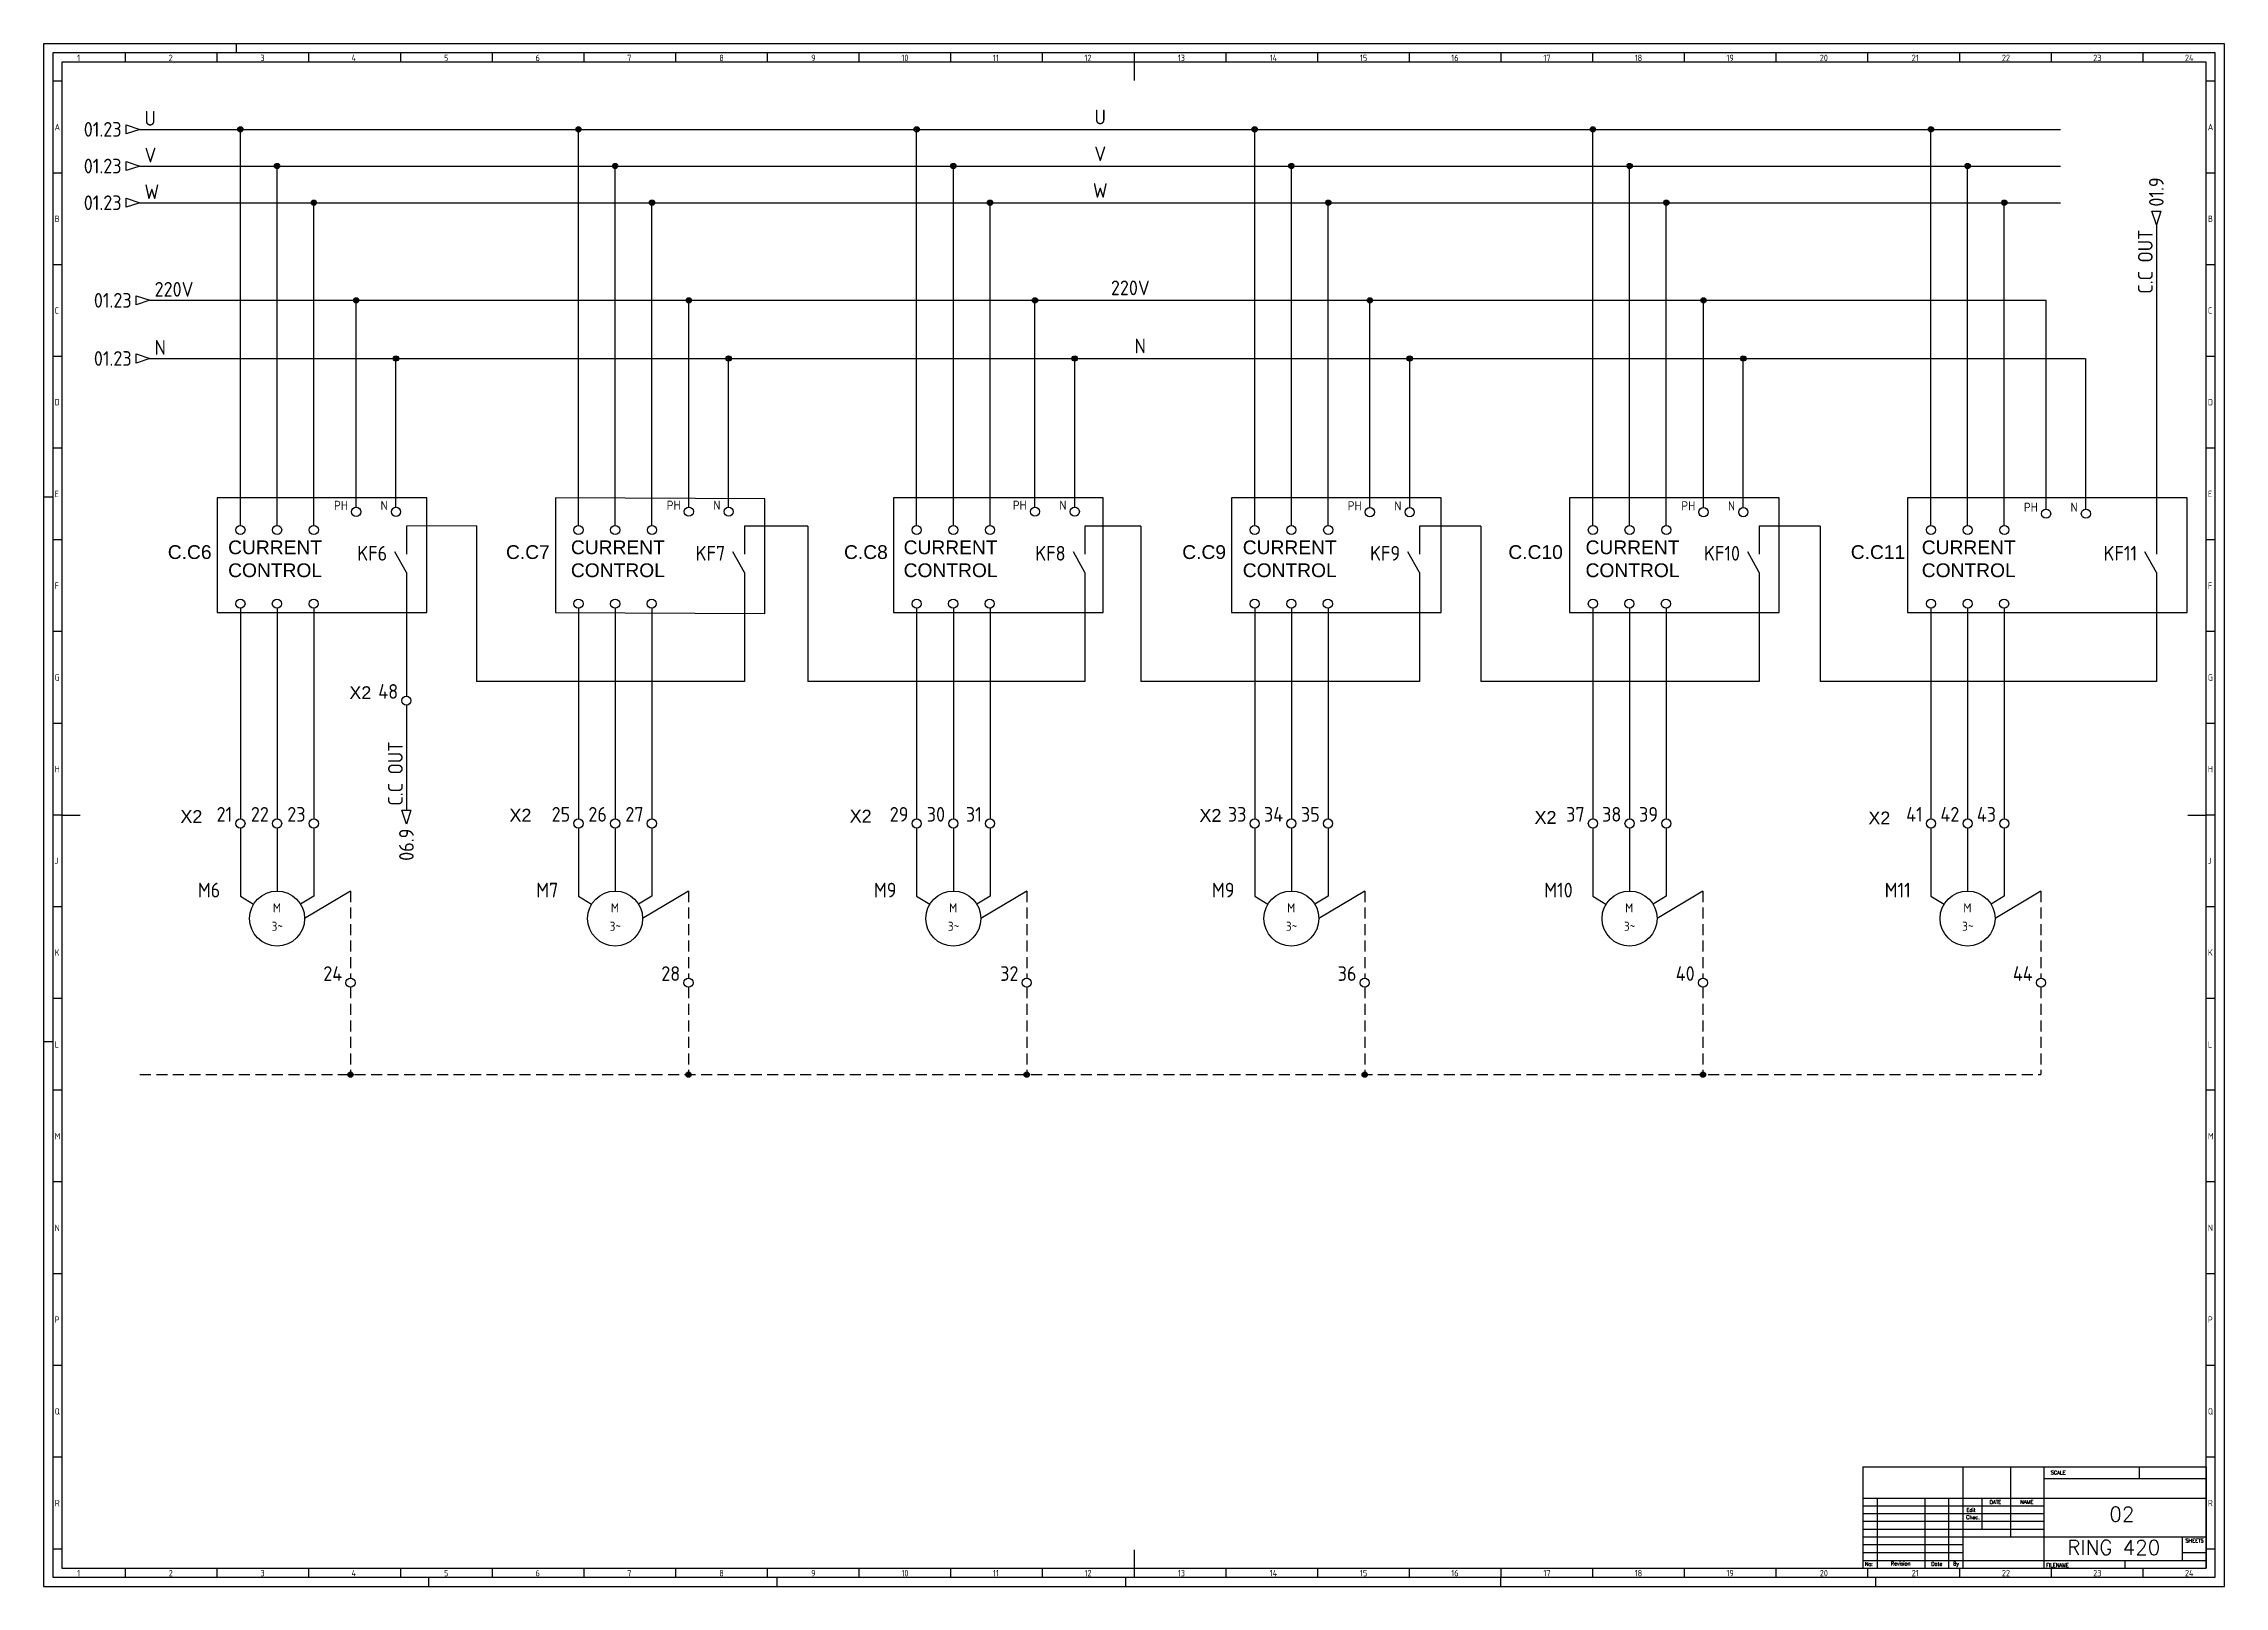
# Model space of a CAD drawing. Header units: millimetres. Extents: x 0 to 1189, y 5 to 846.
import ezdxf
from ezdxf.enums import TextEntityAlignment as Align

# ---------------------------------------------------------------- set-up
doc = ezdxf.new("R2010")
doc.units = ezdxf.units.MM
doc.header["$LTSCALE"] = 12
doc.linetypes.add('DASHED', pattern=[0.75, 0.5, -0.25])
for name, color, linetype in [('025', 1, 'Continuous'), ('035', 5, 'Continuous'), ('07', 7, 'Continuous'), ('MISC', 2, 'Continuous'), ('RED_2.5mm^2', 1, 'Continuous'), ('SYMS', 7, 'Continuous'), ('TAGS', 51, 'Continuous'), ('WIRENO', 70, 'Continuous'), ('WIREREF', 61, 'Continuous'), ('WIREREF_DEST', 61, 'Continuous'), ('XREF', 7, 'Continuous')]:
    doc.layers.add(name, color=color, linetype=linetype)
doc.styles.add('ISO Proportional', font='isocp.shx')
doc.styles.add('WD', font='romans.shx')
doc.styles.add('WD_IEC', font='isocp2.shx', dxfattribs={"width": 0.9, "height": 4})

msp = doc.modelspace()

# ---------------------------------------------------------------- texts
at = {"char_height": 7.5, "attachment_point": 1}
for s, width, insert in [('{\\f@Arial Unicode MS|b0|i0|c0|p34;C.C6}', 19.362, (67.7, 572.5)), ('{\\f@Arial Unicode MS|b0|i0|c0|p34;CURRENT\\PCONTROL\\P    }', 57.226, (100.6, 575.1)), ('{\\f@Arial Unicode MS|b0|i0|c0|p34;C.C7}', 19.362, (252.1, 572.5)), ('{\\f@Arial Unicode MS|b0|i0|c0|p34;CURRENT\\PCONTROL\\P    }', 57.226, (287.5, 575.1)), ('{\\f@Arial Unicode MS|b0|i0|c0|p34;C.C8}', 19.362, (436.4, 572.5)), ('{\\f@Arial Unicode MS|b0|i0|c0|p34;CURRENT\\PCONTROL\\P    }', 57.226, (468.9, 575.1)), ('{\\f@Arial Unicode MS|b0|i0|c0|p34;C.C9}', 19.362, (620.8, 572.5)), ('{\\f@Arial Unicode MS|b0|i0|c0|p34;CURRENT\\PCONTROL\\P    }', 57.226, (653.8, 575.1)), ('{\\f@Arial Unicode MS|b0|i0|c0|p34;C.C10}', 19.362, (798.6, 572.5)), ('{\\f@Arial Unicode MS|b0|i0|c0|p34;CURRENT\\PCONTROL\\P    }', 57.226, (840.7, 575.1)), ('{\\f@Arial Unicode MS|b0|i0|c0|p34;C.C11}', 19.362, (985.3, 572.5)), ('{\\f@Arial Unicode MS|b0|i0|c0|p34;CURRENT\\PCONTROL\\P    }', 57.226, (1024, 575.1))]:
    msp.add_mtext_dynamic_manual_height_columns(s, width=width, gutter_width=35, heights=[0], dxfattribs=dict(at, insert=insert))
at = {"layer": 'RED_2.5mm^2', "char_height": 7, "attachment_point": 1}
for insert in [(166.7, 495.6), (74.6, 428.1), (254, 428.8), (439.5, 428.3), (630.2, 428.7), (812.9, 427.6), (994.9, 427.3)]:
    msp.add_mtext_dynamic_manual_height_columns('{\\fArial|b0|i0|c0|p34;\\C0;X2}', width=22.241, gutter_width=35, heights=[0], dxfattribs=dict(at, insert=insert))

# ---------------------------------------------------------------- blocks, each defined once
blk = doc.blocks.new('IEC_border_a0')
at = {"layer": '035', "color": 0}
for p, q in [((0, 841), (0, 0)), ((1189, 841), (0, 841)), ((44.5, 836), (44.5, 831)), ((94.5, 836), (94.5, 831)), ((105, 841), (105, 836)), ((144.5, 836), (144.5, 831)), ((194.5, 836), (194.5, 831)), ((244.5, 836), (244.5, 831)), ((294.5, 836), (294.5, 831)), ((344.5, 836), (344.5, 831)), ((394.5, 836), (394.5, 831)), ((444.5, 836), (444.5, 831)), ((494.5, 836), (494.5, 831)), ((544.5, 836), (544.5, 831)), ((594.5, 836), (594.5, 831)), ((644.5, 836), (644.5, 831)), ((694.5, 836), (694.5, 831)), ((744.5, 836), (744.5, 831)), ((794.5, 836), (794.5, 831)), ((844.5, 836), (844.5, 831)), ((894.5, 836), (894.5, 831)), ((944.5, 836), (944.5, 831)), ((994.5, 836), (994.5, 831)), ((1044.5, 836), (1044.5, 831)), ((1094.5, 836), (1094.5, 831)), ((1144.5, 836), (1144.5, 831)), ((1189, 0), (1189, 841)), ((10, 820.5), (5, 820.5)), ((1184, 820.5), (1179, 820.5)), ((10, 770.5), (5, 770.5)), ((1184, 770.5), (1179, 770.5)), ((10, 720.5), (5, 720.5)), ((1184, 720.5), (1179, 720.5)), ((10, 670.5), (5, 670.5)), ((1184, 670.5), (1179, 670.5)), ((10, 620.5), (5, 620.5)), ((1184, 620.5), (1179, 620.5)), ((0, 594), (5, 594)), ((10, 570.5), (5, 570.5)), ((1184, 570.5), (1179, 570.5)), ((10, 520.5), (5, 520.5)), ((1184, 520.5), (1179, 520.5)), ((10, 470.5), (5, 470.5)), ((1184, 470.5), (1179, 470.5)), ((10, 420.5), (5, 420.5)), ((1184, 420.5), (1179, 420.5)), ((1184, 420.5), (1179, 420.5)), ((10, 370.5), (5, 370.5)), ((1184, 370.5), (1179, 370.5)), ((10, 320.5), (5, 320.5)), ((1184, 320.5), (1179, 320.5)), ((0, 297), (5, 297)), ((10, 270.5), (5, 270.5)), ((1184, 270.5), (1179, 270.5)), ((1184, 270.5), (1179, 270.5)), ((10, 220.5), (5, 220.5)), ((1184, 220.5), (1179, 220.5)), ((10, 170.5), (5, 170.5)), ((1184, 170.5), (1179, 170.5)), ((10, 120.5), (5, 120.5)), ((1184, 120.5), (1179, 120.5)), ((10, 70.5), (5, 70.5)), ((1184, 70.5), (1179, 70.5)), ((10, 20.4), (5.1, 20.4)), ((1184, 20.4), (1179, 20.4)), ((0, 0), (1189, 0)), ((44.5, 10), (44.5, 5)), ((94.5, 10), (94.5, 5)), ((144.5, 10), (144.5, 5)), ((194.5, 10), (194.5, 5)), ((210, 0), (210, 5)), ((244.5, 10), (244.5, 5)), ((294.5, 10), (294.5, 5)), ((344.5, 10), (344.5, 5)), ((394.5, 10), (394.5, 5)), ((400, 0), (400, 5)), ((444.5, 10), (444.5, 5)), ((494.5, 10), (494.5, 5)), ((544.5, 10), (544.5, 5)), ((590, 0), (590, 5)), ((594.5, 10), (594.5, 5)), ((644.5, 10), (644.5, 5)), ((694.5, 10), (694.5, 5)), ((744.5, 10), (744.5, 5)), ((744.5, 10), (744.5, 5)), ((794.5, 10), (794.5, 5)), ((794.5, 0), (794.5, 5)), ((844.5, 10), (844.5, 5)), ((894.5, 10), (894.5, 5)), ((944.5, 10), (944.5, 5)), ((994.5, 10), (994.5, 5)), ((999, 0), (999, 5)), ((1044.5, 10), (1044.5, 5)), ((1094.5, 10), (1094.5, 5)), ((1144.5, 10), (1144.5, 5))]:
    blk.add_line(p, q, dxfattribs=at)
blk.add_lwpolyline([(10, 10), (1179, 10), (1179, 831), (10, 831)], close=True, dxfattribs=at)
at = {"layer": '07', "color": 0}
for p, q in [((594.5, 831), (594.5, 821)), ((10, 420.5), (20, 420.5)), ((1169, 420.5), (1179, 420.5)), ((594.5, 20), (594.5, 10))]:
    blk.add_line(p, q, dxfattribs=at)
blk.add_lwpolyline([(5, 5), (1184, 5), (1184, 836), (5, 836)], close=True, dxfattribs=at)
at = {"layer": '035', "color": 0, "style": 'ISO Proportional'}
for s, p in [('1', (18.3, 831.5)), ('2', (68.2, 831.5)), ('3', (118.2, 831.5)), ('4', (167.9, 831.5)), ('5', (218.3, 831.5)), ('6', (268.2, 831.5)), ('7', (318.2, 831.5)), ('8', (368.4, 831.5)), ('9', (418.5, 831.5)), ('10', (467.7, 831.5)), ('11', (517.5, 831.5)), ('12', (567.5, 831.5)), ('13', (618.4, 831.5)), ('14', (668.5, 831.5)), ('15', (717.7, 831.5)), ('16', (767.5, 831.5)), ('17', (817.7, 831.5)), ('18', (867.5, 831.5)), ('19', (917.5, 831.5)), ('20', (968.4, 831.5)), ('21', (1018.5, 831.5)), ('22', (1067.7, 831.5)), ('23', (1117.5, 831.5)), ('24', (1167.5, 831.5)), ('A', (6, 793.8)), ('A', (1180, 793.8)), ('B', (6, 743.8)), ('B', (1180, 743.8)), ('C', (6, 693.8)), ('C', (1180, 693.8)), ('D', (6, 643.8)), ('D', (1180, 643.8)), ('E', (6, 593.8)), ('E', (1180, 593.8)), ('F', (6, 543.8)), ('F', (1180, 543.8)), ('G', (6, 493.8)), ('G', (1180, 493.8)), ('H', (6, 443.8)), ('H', (1180, 443.8)), ('J', (6, 393.8)), ('J', (1180, 393.8)), ('K', (6, 343.8)), ('K', (1180, 343.8)), ('L', (6, 293.7)), ('L', (1180, 293.7)), ('M', (6, 243.7)), ('M', (1180, 243.7)), ('N', (6, 193.7)), ('N', (1180, 193.7)), ('P', (6, 143.7)), ('P', (1180, 143.7)), ('Q', (6, 93.7)), ('Q', (1180, 93.7)), ('R', (6.1, 43.7)), ('R', (1180, 43.7)), ('1', (18.3, 5.5)), ('2', (68.2, 5.5)), ('3', (118.2, 5.5)), ('4', (167.9, 5.5)), ('5', (218.3, 5.5)), ('6', (268.2, 5.5)), ('7', (318.2, 5.5)), ('8', (368.4, 5.5)), ('9', (418.5, 5.5)), ('10', (467.7, 5.5)), ('11', (517.5, 5.5)), ('12', (567.5, 5.5)), ('13', (618.4, 5.5)), ('14', (668.5, 5.5)), ('15', (717.7, 5.5)), ('16', (767.5, 5.5)), ('17', (817.7, 5.5)), ('18', (867.5, 5.5)), ('19', (917.5, 5.5)), ('20', (968.4, 5.5)), ('21', (1018.5, 5.5)), ('22', (1067.7, 5.5)), ('23', (1117.5, 5.5)), ('24', (1167.5, 5.5))]:
    blk.add_text(s, height=3.5, dxfattribs=at).set_placement(p)
blk = doc.blocks.new('IEC_tblock_a0')
at = {"layer": '035'}
for p, q in [((-106.6, 55.2), (-106.6, 17)), ((-88.4, 48.9), (0, 48.9)), ((-36.4, 55.2), (-36.4, 48.9)), ((-179.4, 38.2), (-179.4, 0)), ((-153.4, 38.2), (-153.4, 0)), ((-140.4, 38.2), (-140.4, 0)), ((-122.2, 38.2), (-122.2, 21.2)), ((-187.2, 34), (-88.4, 34)), ((-187.2, 29.8), (-88.4, 29.8)), ((-187.2, 25.5), (-88.4, 25.5)), ((-187.2, 21.2), (-88.4, 21.2)), ((-187.2, 17), (-132.6, 17)), ((-187.2, 12.8), (-132.6, 12.8)), ((-187.2, 8.5), (-132.6, 8.5)), ((-187.2, 4.2), (0, 4.2)), ((-44.2, 4.2), (-44.2, 0)), ((-13, 8.5), (0, 8.5))]:
    blk.add_line(p, q, dxfattribs=at)
at = {"layer": '07'}
for p, q in [((-187.2, 55.2), (0, 55.2)), ((-187.2, 55.2), (-187.2, 0)), ((-132.6, 55.2), (-132.6, 0)), ((-88.4, 55.2), (-88.4, 0)), ((0, 55.2), (0, 0)), ((-187.2, 38.2), (0, 38.2)), ((-132.6, 17), (0, 17)), ((-13, 17), (-13, 4.2)), ((-187.2, 0), (0, 0))]:
    blk.add_line(p, q, dxfattribs=at)
at = {"style": 'WD'}
for tag, p in [('SCALE', (-69.9, 51.1)), ('SH', (-8.7, 10.1)), ('FILENAME', (-68.1, 0.8))]:
    blk.add_attdef(tag, p, '', height=2, dxfattribs=at)
for tag, height, p in [('CKDATE', 2, (-114.9, 26.6)), ('EDDATE', 2, (-115, 30.8)), ('EDBY', 2, (-98, 30.9)), ('CKBY', 2, (-97.9, 26.3)), ('PROJDESC', 5, (-45.9, 29.2)), ('DWGDESC', 5, (-44.9, 19.7)), ('DWGNO', 3.5, (-48.5, 9.5))]:
    blk.add_attdef(tag, text='', height=height, dxfattribs=at).set_placement(p, align=Align.CENTER)
at = {"style": 'WD', "flags": 1}
blk.add_attdef('WD_TB', (-120.9, 11.9), '', height=2, dxfattribs=at)
at = {"layer": '025', "style": 'WD'}
for s, p in [('SCALE', (-80.6, 51.1)), ('NAME', (-97.7, 35.1)), ('No:', (-183.8, 1.2)), ('Revision', (-166.5, 1.5)), ('Date', (-146.8, 1.3)), ('By', (-136.3, 1.4))]:
    blk.add_text(s, height=2, dxfattribs=at).set_placement(p, align=Align.CENTER)
for s, p in [('DATE', (-118, 35)), ('Chec.', (-130.8, 26.7)), ('Edit', (-130.6, 30.7)), ('SHEETS', (-11.2, 14)), ('FILENAME', (-87.2, 0.6))]:
    blk.add_text(s, height=2, dxfattribs=at).set_placement(p)
blk = doc.blocks.new('VMO14')
blk.add_line((20, 7.5), (7.5, 0))
blk.add_circle((0, 0), 7.5)
at = {"style": 'WD_IEC'}
for tag, p in [('INST', (-15.5, 12.75)), ('TAG1', (-15.5, 5.75)), ('LOC', (-15.5, 9.25)), ('DESC2', (-15.5, -2)), ('DESC1', (-15.5, 1.5)), ('DESC3', (-15.5, -5.5)), ('RATING2', (-15.5, -12.5)), ('RATING1', (-15.5, -9)), ('RATING3', (-15.5, -16))]:
    blk.add_attdef(tag, text='', height=2.5, dxfattribs=at).set_placement(p, align=Align.RIGHT)
blk.add_attdef('TERM02', (-0.81, 7.4), '', height=2, rotation=90, dxfattribs=at)
at = {"style": 'WD_IEC', "flags": 1}
for tag, p, height in [('X2TERM02', (0, 7.5), 0.32), ('X2TERM04', (20, 7.5), 0.32), ('MFG', (22.75, 9), 1.5), ('CAT', (22.75, 6.5), 1.5), ('X4LINK', (-7.5, 0), 0.32), ('X0TERM01', (-6.4, 3.9), 0.32), ('X0TERM03', (6.4, 3.9), 0.32), ('X1LINK', (7.5, 0), 0.32), ('ASSYCODE', (1, -9), 1), ('FAMILY', (1, -10.5), 1), ('CATDESC', (1, -12), 1)]:
    blk.add_attdef(tag, p, '', height=height, dxfattribs=at)
at = {"style": 'WD_IEC'}
for tag, p in [('TERM04', (19, 10)), ('TERM01', (-7.47, 4.61)), ('TERM03', (9.66, 4.61))]:
    blk.add_attdef(tag, text='', height=2, rotation=90, dxfattribs=at).set_placement(p, align=Align.RIGHT)
for tag, p in [('M', (-0.06, 1.67)), ('3~', (0.05, -3.33))]:
    blk.add_attdef(tag, text='', height=2.5, dxfattribs=at).set_placement(p, align=Align.CENTER)
at = {"lineweight": 15, "style": 'WD_IEC'}
blk.add_attdef('XREF', text='', height=2.5, dxfattribs=at).set_placement((-15.5, -19.5), align=Align.RIGHT)
blk = doc.blocks.new('VT0_02')
blk.add_circle((0, 0), 1.25)
at = {"style": 'WD_IEC'}
blk.add_attdef('TAG1', text='', height=2.5, dxfattribs=at).set_placement((-0.5, 1.75), align=Align.RIGHT)
at = {"style": 'WD_IEC', "flags": 1}
for tag, p in [('X4TERM01', (-1.25, 0)), ('X2TERM01', (0, 1.25)), ('X1TERM01', (1.25, 0)), ('X8TERM01', (0, -1.25))]:
    blk.add_attdef(tag, p, '', height=0.32, dxfattribs=at)
blk = doc.blocks.new('WDDOT')
for radius in [0.72, 0.449, 0.223]:
    blk.add_circle((0, 0), radius)
blk = doc.blocks.new('HA1D3')
blk.add_lwpolyline([(0, 0), (-3.75, -1.25), (-3.75, 1.25)], close=True)
at = {"style": 'WD_IEC'}
blk.add_attdef('XREF', text='', height=2.5, dxfattribs=at).set_placement((-5, 0), align=Align.MIDDLE_RIGHT)
at = {"style": 'WD_IEC', "flags": 1}
blk.add_attdef('SIGCODE', text='', height=1, dxfattribs=at).set_placement((-2.5, 1.8), align=Align.RIGHT)
at = {"style": 'WD_IEC'}
for tag, p, height, flags in [('X1TERM01', (0, 0), 0.32, 1), ('WIRENO', (1.25, 1), 2.5, 8)]:
    blk.add_attdef(tag, p, '', height=height, dxfattribs=dict(at, flags=flags))
blk.add_attdef('DESC1', text='', height=2.5, dxfattribs=at).set_placement((1.25, -1), align=Align.TOP_LEFT)
blk = doc.blocks.new('WD_WNH')
at = {"linetype": 'Continuous', "style": 'WD_IEC', "width": 0.8}
blk.add_attdef('WIRENO', text='', height=2.5, dxfattribs=at).set_placement((0, 0.75), align=Align.CENTER)
at = {"style": 'WD_IEC', "flags": 1}
for tag, p in [('W08USER', (0, 0.375)), ('W04USER', (0, 0.875)), ('W05USER', (0, 0.75)), ('W09USER', (0, 0.25)), ('W03USER', (0, 1)), ('W06USER', (0, 0.625)), ('W07USER', (0, 0.5)), ('W02USER', (0, 1.125)), ('W01USER', (0, 1.25)), ('W10USER', (0, 0.125))]:
    blk.add_attdef(tag, text='', height=0.08, dxfattribs=at).set_placement(p, align=Align.CENTER)
blk = doc.blocks.new('HA1D2')
blk.add_lwpolyline([(0, 0), (-1.25, 3.75), (1.25, 3.75)], close=True)
at = {"style": 'WD_IEC'}
blk.add_attdef('XREF', text='', height=2.5, rotation=90, dxfattribs=at).set_placement((0, 5), align=Align.MIDDLE_LEFT)
at = {"style": 'WD_IEC', "flags": 1}
blk.add_attdef('SIGCODE', text='', height=1, dxfattribs=at).set_placement((-2.5, 1.8), align=Align.RIGHT)
blk.add_attdef('X8TERM01', (0, 0), '', height=0.32, dxfattribs=at)
at = {"style": 'WD_IEC', "flags": 8}
blk.add_attdef('WIRENO', text='', height=2.5, rotation=90, dxfattribs=at).set_placement((-1, -1.25), align=Align.RIGHT)
at = {"style": 'WD_IEC'}
blk.add_attdef('DESC1', text='', height=2.5, rotation=90, dxfattribs=at).set_placement((1, -1.25), align=Align.TOP_RIGHT)
blk = doc.blocks.new('HA1S4')
blk.add_lwpolyline([(0, -3.75), (-1.25, 0), (1.25, 0)], close=True)
at = {"style": 'WD_IEC', "flags": 8}
blk.add_attdef('WIRENO', (-1, 1.25), '', height=2.5, rotation=90, dxfattribs=at)
at = {"style": 'WD_IEC'}
blk.add_attdef('DESC1', text='', height=2.5, rotation=90, dxfattribs=at).set_placement((1, 1.25), align=Align.TOP_LEFT)
at = {"style": 'WD_IEC', "flags": 1}
blk.add_attdef('X2TERM01', (0, 0), '', height=0.32, dxfattribs=at)
blk.add_attdef('SIGCODE', text='', height=1, dxfattribs=at).set_placement((-2.5, -3.2), align=Align.RIGHT)
at = {"style": 'WD_IEC'}
blk.add_attdef('XREF', text='', height=2.5, rotation=90, dxfattribs=at).set_placement((0, -5), align=Align.MIDDLE_RIGHT)
blk = doc.blocks.new('VT0002')
blk.add_circle((0, 0), 1.25)
at = {"style": 'WD_IEC'}
for tag, p in [('INST', (-2.25, 6.5)), ('LOC', (-2.25, 3.5)), ('DESC1', (-2.25, -6.25)), ('DESC3', (-2.25, -12.25)), ('DESC2', (-2.25, -9.25))]:
    blk.add_attdef(tag, text='', height=2.5, dxfattribs=at).set_placement(p, align=Align.RIGHT)
at = {"style": 'WD_IEC', "flags": 1}
for tag, p, height in [('ASSYCODE', (2.75, 10.75), 1), ('CATDESC', (2.75, 9.25), 1), ('MFG', (2.75, 7.25), 1.5), ('CAT', (2.75, 4.75), 1.5), ('X4PIN01', (-1.25, 1), 0.25), ('X4TERM01', (-1.25, 0), 0.25), ('X4TERMDESC01', (-1.25, 0.5), 0.4), ('STRIPSEQ', (0, 0), 0.025), ('X2PIN01', (0, 2.25), 0.25), ('X2TERM01', (0, 1.25), 0.25), ('X8PIN01', (0, -0.25), 0.25), ('X2TERMDESC01', (0, 1.75), 0.4), ('X1PIN01', (1.25, 1), 0.25), ('X1TERM01', (1.25, 0), 0.25), ('X1TERMDESC01', (1.25, 0.5), 0.4), ('LINKTERM', (0, -0.04), 0.025), ('X8TERM01', (0, -1.25), 0.25), ('X8TERMDESC01', (0, -0.75), 0.4)]:
    blk.add_attdef(tag, p, '', height=height, dxfattribs=at)
at = {"style": 'WD_IEC', "flags": 8}
for tag, height, p in [('TAGSTRIP', 2.5, (-2.25, 0.5)), ('TERM01', 2, (-2.25, -3.25))]:
    blk.add_attdef(tag, text='', height=height, dxfattribs=at).set_placement(p, align=Align.RIGHT)
blk = doc.blocks.new('VCR21')
for p, q in [((0, 7.5), (0, 2.5)), ((0, -2.5), (-3.12, 3.12)), ((0, -2.5), (0, -7.5))]:
    blk.add_line(p, q)
at = {"style": 'WD_IEC'}
for tag, p in [('INST', (-5.25, 6.75)), ('LOC', (-5.25, 3.75)), ('TAG2', (-5.25, 0.75)), ('DESC1', (-5.25, -6.75)), ('XREF', (-5.25, -3.75)), ('DESC3', (-5.25, -12.75)), ('DESC2', (-5.25, -9.75))]:
    blk.add_attdef(tag, text='', height=2.5, dxfattribs=at).set_placement(p, align=Align.RIGHT)
blk.add_attdef('TERM01', text='', height=2, rotation=90, dxfattribs=at).set_placement((-1, 7.5), align=Align.RIGHT)
at = {"style": 'WD_IEC', "flags": 1}
for tag, p, height in [('X2TERM01', (0, 7.5), 0.32), ('X4LINK', (-2.75, 0), 0.32), ('X1LINK', (-0.5, 0), 0.32), ('CONTACT', (4, -3.5), 1), ('FAMILY', (4, -5), 1), ('COMMON', (5.25, -4.75), 1), ('X8TERM02', (0, -7.5), 0.32)]:
    blk.add_attdef(tag, p, '', height=height, dxfattribs=at)
at = {"style": 'WD_IEC'}
blk.add_attdef('TERM02', (-1, -7.5), '', height=2, rotation=90, dxfattribs=at)

# ---------------------------------------------------------------- linework, layer by layer
for points in [[(209, 598.4), (94.6, 598.4), (94.6, 535.9), (209, 535.9)], [(393.3, 597.7), (279, 598.4), (279, 535.9), (393.3, 535.2)], [(577.6, 598.4), (463.3, 598.4), (463.3, 535.9), (577.6, 535.9)], [(762, 598.4), (647.6, 598.4), (647.6, 535.9), (762, 535.9)], [(946.3, 598.4), (832, 598.4), (832, 535.9), (946.3, 535.9)], [(1168.7, 598.4), (1016.3, 598.4), (1016.3, 535.9), (1168.7, 535.9)]]:
    msp.add_lwpolyline(points, close=True)
at = {"layer": 'RED_2.5mm^2'}
for p, q in [((52.5, 799.2), (1099.6, 799.2)), ((107.3, 583.3), (107.3, 799.2)), ((291.6, 583.3), (291.6, 799.2)), ((476, 583.3), (476, 799.2)), ((660.3, 583.3), (660.3, 799.2)), ((844.7, 583.3), (844.7, 799.2)), ((1029, 583.3), (1029, 799.2)), ((52.5, 779.2), (1099.6, 779.2)), ((127.3, 583.3), (127.3, 779.2)), ((311.6, 583.3), (311.6, 779.2)), ((496, 583.3), (496, 779.2)), ((680.3, 583.3), (680.3, 779.2)), ((864.7, 583.3), (864.7, 779.2)), ((1049, 583.3), (1049, 779.2)), ((52.5, 759.2), (1099.6, 759.2)), ((147.3, 583.3), (147.3, 759.2)), ((331.7, 583.3), (331.7, 759.2)), ((516, 583.3), (516, 759.2)), ((700.4, 583.3), (700.4, 759.2)), ((884.7, 583.3), (884.7, 759.2)), ((1069, 583.3), (1069, 759.2)), ((1151.9, 747.1), (1151.9, 577.6)), ((58, 706), (1091.8, 706)), ((170.4, 593.2), (170.4, 706)), ((351.8, 593.3), (351.8, 706)), ((540.5, 593.3), (540.5, 706)), ((723.1, 593), (723.1, 706)), ((905, 593), (905, 706)), ((1091.8, 592.2), (1091.8, 706)), ((57.6, 674.3), (1113.1, 674.3)), ((192.1, 593.2), (192.1, 674.3)), ((373.5, 593.3), (373.5, 674.3)), ((562.2, 593.3), (562.2, 674.3)), ((744.8, 593), (744.8, 674.3)), ((926.7, 593), (926.7, 674.3)), ((1113.5, 592.2), (1113.5, 674.3)), ((236, 583.1), (197.8, 582.9)), ((197.8, 582.9), (197.8, 577.6)), ((236, 583.1), (236, 498.3)), ((382.1, 582.9), (382.1, 577.6)), ((416.7, 582.9), (382.1, 582.9)), ((416.7, 582.9), (416.7, 498.3)), ((567.7, 582.9), (567.7, 577.6)), ((598.2, 582.9), (567.7, 582.9)), ((598.2, 582.9), (598.2, 498.3)), ((750.1, 582.9), (750.1, 577.6)), ((783.6, 582.9), (750.1, 582.9)), ((783.6, 582.9), (783.6, 498.3)), ((935.4, 582.9), (935.4, 577.6)), ((968.6, 582.9), (935.4, 582.9)), ((968.6, 582.9), (968.6, 498.3)), ((197.8, 547.6), (197.8, 490.3)), ((382.1, 547.6), (382.1, 498.3)), ((567.7, 547.6), (567.7, 498.3)), ((750.1, 547.6), (750.1, 498.3)), ((935.4, 547.6), (935.4, 498.3)), ((1151.9, 547.6), (1151.9, 498.3)), ((107.3, 538.1), (107.3, 423.3)), ((127.3, 538.1), (127.3, 423.3)), ((147.3, 538.1), (147.3, 423.3)), ((291.6, 538.1), (291.6, 423.3)), ((311.6, 538.1), (311.6, 423.3)), ((331.6, 538.1), (331.6, 423.3)), ((476, 538.1), (476, 423.3)), ((496, 538.1), (496, 423.3)), ((516, 538.1), (516, 423.3)), ((660.3, 538.1), (660.3, 423.3)), ((680.3, 538.1), (680.3, 423.3)), ((700.3, 538.1), (700.3, 423.3)), ((844.7, 538.1), (844.7, 423.3)), ((864.7, 538.1), (864.7, 423.3)), ((884.7, 538.1), (884.7, 423.3)), ((1029, 538.1), (1029, 423.3)), ((1049, 538.1), (1049, 423.3)), ((1069, 538.1), (1069, 423.3)), ((382.1, 498.3), (236, 498.3)), ((567.7, 498.3), (416.7, 498.3)), ((750.1, 498.3), (598.2, 498.3)), ((935.4, 498.3), (783.6, 498.3)), ((1151.9, 498.3), (968.6, 498.3)), ((197.8, 485.3), (197.8, 428)), ((107.3, 418.3), (107.3, 381.2)), ((127.3, 418.3), (127.3, 384)), ((147.3, 418.3), (147.3, 381.2)), ((291.6, 418.3), (291.6, 381.2)), ((311.6, 418.3), (311.6, 384)), ((331.6, 418.3), (331.6, 381.2)), ((476, 418.3), (476, 381.2)), ((496, 418.3), (496, 384)), ((516, 418.3), (516, 381.2)), ((660.3, 418.3), (660.3, 381.2)), ((680.3, 418.3), (680.3, 384)), ((700.3, 418.3), (700.3, 381.2)), ((844.7, 418.3), (844.7, 381.2)), ((864.7, 418.3), (864.7, 384)), ((884.7, 418.3), (884.7, 381.2)), ((1029, 418.3), (1029, 381.2)), ((1049, 418.3), (1049, 384)), ((1069, 418.3), (1069, 381.2)), ((107.3, 381.2), (114.5, 376.8)), ((147.3, 381.2), (140.1, 376.8)), ((291.6, 381.2), (298.8, 376.8)), ((331.6, 381.2), (324.4, 376.8)), ((476, 381.2), (483.2, 376.8)), ((516, 381.2), (508.8, 376.8)), ((660.3, 381.2), (667.5, 376.8)), ((700.3, 381.2), (693.1, 376.8)), ((844.7, 381.2), (851.8, 376.8)), ((884.7, 381.2), (877.5, 376.8)), ((1029, 381.2), (1036.2, 376.8)), ((1069, 381.2), (1061.8, 376.8))]:
    msp.add_line(p, q, dxfattribs=at)
at = {"layer": 'RED_2.5mm^2', "color": 2, "linetype": 'DASHED'}
for p, q in [((167.3, 384), (167.3, 336.5)), ((351.6, 384), (351.6, 336.5)), ((536, 384), (536, 336.5)), ((720.3, 384), (720.3, 336.5)), ((904.7, 384), (904.7, 336.5)), ((1089, 384), (1089, 336.5)), ((167.3, 331.5), (167.3, 283.9)), ((351.6, 331.5), (351.6, 283.9)), ((536, 331.5), (536, 283.9)), ((720.3, 331.5), (720.3, 283.9)), ((904.7, 331.5), (904.7, 283.9)), ((1089, 331.5), (1089, 283.9)), ((52.5, 283.9), (1089, 283.9))]:
    msp.add_line(p, q, dxfattribs=at)

# ---------------------------------------------------------------- block references
msp.add_blockref('IEC_border_a0', (0, 4.9))
ref = msp.add_blockref('IEC_tblock_a0', (1179, 14.9))
ref.add_attrib('DWGDESC', 'RING 420', dxfattribs={"height": 8, "style": 'WD'}).set_placement((1128.7, 22.2), align=Align.CENTER)
ref.add_attrib('PROJDESC', '02', dxfattribs={"height": 8, "style": 'WD'}).set_placement((1133.1, 40.3), align=Align.CENTER)
at = {"layer": 'SYMS'}
ref = msp.add_blockref('HA1D3', (52.5, 799.2), dxfattribs=dict(at, xscale=2, yscale=2, zscale=2))
ref.add_attrib('XREF', '01.23', dxfattribs={"layer": 'XREF', "height": 8, "style": 'WD_IEC'}).set_placement((42.5, 799.2), align=Align.MIDDLE_RIGHT)
ref.add_attrib('WIRENO', 'U', (55, 801.2), dxfattribs={"layer": 'WIREREF_DEST', "height": 8, "style": 'WD_IEC', "flags": 8})
at = {"layer": 'SYMS', "xscale": 2, "yscale": 2, "zscale": 2}
for p in [(107.3, 799.2), (291.6, 799.2), (476, 799.2), (660.3, 799.2), (844.7, 799.2), (1029, 799.2), (127.3, 779.2), (311.6, 779.2), (496, 779.2), (680.3, 779.2), (864.7, 779.2), (1049, 779.2), (147.3, 759.2), (331.7, 759.2), (516, 759.2), (700.4, 759.2), (884.7, 759.2), (1069, 759.2), (170.4, 706), (351.8, 706), (540.5, 706), (723.1, 706), (905, 706), (192.1, 674.3), (373.5, 674.3), (562.2, 674.3), (744.8, 674.3), (926.7, 674.3)]:
    msp.add_blockref('WDDOT', p, dxfattribs=at)
at = {"layer": 'SYMS'}
ref = msp.add_blockref('HA1D3', (52.5, 779.2), dxfattribs=dict(at, xscale=2, yscale=2, zscale=2))
ref.add_attrib('XREF', '01.23', dxfattribs={"layer": 'XREF', "height": 8, "style": 'WD_IEC'}).set_placement((42.5, 779.2), align=Align.MIDDLE_RIGHT)
ref.add_attrib('WIRENO', 'V', (55, 781.2), dxfattribs={"layer": 'WIREREF_DEST', "height": 8, "style": 'WD_IEC', "flags": 8})
ref = msp.add_blockref('HA1D3', (52.5, 759.2), dxfattribs=dict(at, xscale=2, yscale=2, zscale=2))
ref.add_attrib('XREF', '01.23', dxfattribs={"layer": 'XREF', "height": 8, "style": 'WD_IEC'}).set_placement((42.5, 759.2), align=Align.MIDDLE_RIGHT)
ref.add_attrib('WIRENO', 'W', (55, 761.2), dxfattribs={"layer": 'WIREREF_DEST', "height": 8, "style": 'WD_IEC', "flags": 8})
ref = msp.add_blockref('HA1D2', (1151.9, 747.1), dxfattribs=dict(at, xscale=2, yscale=2, zscale=2))
ref.add_attrib('XREF', '01.9', dxfattribs={"layer": 'XREF', "height": 8, "rotation": 90, "style": 'WD_IEC'}).set_placement((1151.9, 757.1), align=Align.MIDDLE_LEFT)
ref.add_attrib('WIRENO', 'C.C OUT', dxfattribs={"layer": 'WIREREF_DEST', "height": 8, "rotation": 90, "style": 'WD_IEC', "flags": 8}).set_placement((1149.9, 744.6), align=Align.RIGHT)
ref = msp.add_blockref('HA1D3', (58, 706), dxfattribs=dict(at, xscale=2, yscale=2, zscale=2))
ref.add_attrib('XREF', '01.23', dxfattribs={"layer": 'XREF', "height": 8, "style": 'WD_IEC'}).set_placement((48, 706), align=Align.MIDDLE_RIGHT)
ref.add_attrib('WIRENO', '220V', (60.5, 708), dxfattribs={"layer": 'WIREREF_DEST', "height": 8, "style": 'WD_IEC', "flags": 8})
ref = msp.add_blockref('HA1D3', (58, 674.3), dxfattribs=dict(at, xscale=2, yscale=2, zscale=2))
ref.add_attrib('XREF', '01.23', dxfattribs={"layer": 'XREF', "height": 8, "style": 'WD_IEC'}).set_placement((48, 674.3), align=Align.MIDDLE_RIGHT)
ref.add_attrib('WIRENO', 'N', (60.5, 676.3), dxfattribs={"layer": 'WIREREF_DEST', "height": 8, "style": 'WD_IEC', "flags": 8})
ref = msp.add_blockref('VT0002', (170.4, 590.7), dxfattribs=dict(at, xscale=2, yscale=2, zscale=2))
ref.add_attrib('TAGSTRIP', 'PH', dxfattribs={"layer": 'TAGS', "height": 5, "style": 'WD_IEC', "flags": 8}).set_placement((165.9, 591.7), align=Align.RIGHT)
ref = msp.add_blockref('VT0002', (192.1, 590.7), dxfattribs=dict(at, xscale=2, yscale=2, zscale=2))
ref.add_attrib('TAGSTRIP', 'N', dxfattribs={"layer": 'TAGS', "height": 5, "style": 'WD_IEC', "flags": 8}).set_placement((187.6, 591.7), align=Align.RIGHT)
ref = msp.add_blockref('VT0002', (351.8, 590.8), dxfattribs=dict(at, xscale=2, yscale=2, zscale=2))
ref.add_attrib('TAGSTRIP', 'PH', dxfattribs={"layer": 'TAGS', "height": 5, "style": 'WD_IEC', "flags": 8}).set_placement((347.3, 591.8), align=Align.RIGHT)
ref = msp.add_blockref('VT0002', (373.5, 590.8), dxfattribs=dict(at, xscale=2, yscale=2, zscale=2))
ref.add_attrib('TAGSTRIP', 'N', dxfattribs={"layer": 'TAGS', "height": 5, "style": 'WD_IEC', "flags": 8}).set_placement((369, 591.8), align=Align.RIGHT)
ref = msp.add_blockref('VT0002', (540.5, 590.8), dxfattribs=dict(at, xscale=2, yscale=2, zscale=2))
ref.add_attrib('TAGSTRIP', 'PH', dxfattribs={"layer": 'TAGS', "height": 5, "style": 'WD_IEC', "flags": 8}).set_placement((536, 591.8), align=Align.RIGHT)
ref = msp.add_blockref('VT0002', (562.2, 590.8), dxfattribs=dict(at, xscale=2, yscale=2, zscale=2))
ref.add_attrib('TAGSTRIP', 'N', dxfattribs={"layer": 'TAGS', "height": 5, "style": 'WD_IEC', "flags": 8}).set_placement((557.7, 591.8), align=Align.RIGHT)
ref = msp.add_blockref('VT0002', (723.1, 590.5), dxfattribs=dict(at, xscale=2, yscale=2, zscale=2))
ref.add_attrib('TAGSTRIP', 'PH', dxfattribs={"layer": 'TAGS', "height": 5, "style": 'WD_IEC', "flags": 8}).set_placement((718.6, 591.5), align=Align.RIGHT)
ref = msp.add_blockref('VT0002', (744.8, 590.5), dxfattribs=dict(at, xscale=2, yscale=2, zscale=2))
ref.add_attrib('TAGSTRIP', 'N', dxfattribs={"layer": 'TAGS', "height": 5, "style": 'WD_IEC', "flags": 8}).set_placement((740.3, 591.5), align=Align.RIGHT)
ref = msp.add_blockref('VT0002', (905, 590.5), dxfattribs=dict(at, xscale=2, yscale=2, zscale=2))
ref.add_attrib('TAGSTRIP', 'PH', dxfattribs={"layer": 'TAGS', "height": 5, "style": 'WD_IEC', "flags": 8}).set_placement((900.5, 591.5), align=Align.RIGHT)
ref = msp.add_blockref('VT0002', (926.7, 590.5), dxfattribs=dict(at, xscale=2, yscale=2, zscale=2))
ref.add_attrib('TAGSTRIP', 'N', dxfattribs={"layer": 'TAGS', "height": 5, "style": 'WD_IEC', "flags": 8}).set_placement((922.2, 591.5), align=Align.RIGHT)
ref = msp.add_blockref('VT0002', (1091.8, 589.7), dxfattribs=dict(at, xscale=2, yscale=2, zscale=2))
ref.add_attrib('TAGSTRIP', 'PH', dxfattribs={"layer": 'TAGS', "height": 5, "style": 'WD_IEC', "flags": 8}).set_placement((1087.3, 590.7), align=Align.RIGHT)
ref = msp.add_blockref('VT0002', (1113.5, 589.7), dxfattribs=dict(at, xscale=2, yscale=2, zscale=2))
ref.add_attrib('TAGSTRIP', 'N', dxfattribs={"layer": 'TAGS', "height": 5, "style": 'WD_IEC', "flags": 8}).set_placement((1109, 590.7), align=Align.RIGHT)
at = {"layer": 'SYMS', "color": 0, "xscale": 2, "yscale": 2, "zscale": 2}
for p in [(107.3, 580.8), (127.3, 580.8), (147.3, 580.8), (291.6, 580.8), (311.6, 580.8), (331.7, 580.8), (476, 580.8), (496, 580.8), (516, 580.8), (660.3, 580.8), (680.3, 580.8), (700.4, 580.8), (844.7, 580.8), (864.7, 580.8), (884.7, 580.8), (1029, 580.8), (1049, 580.8), (1069, 580.8), (107.3, 540.6), (127.2, 540.6), (147.2, 540.6), (291.6, 540.6), (311.6, 540.6), (331.5, 540.6), (476, 540.6), (495.9, 540.6), (515.8, 540.6), (660.3, 540.6), (680.3, 540.6), (700.2, 540.6), (844.7, 540.6), (864.6, 540.6), (884.5, 540.6), (1029, 540.6), (1049, 540.6), (1068.9, 540.6)]:
    msp.add_blockref('VT0_02', p, dxfattribs=at)
at = {"layer": 'SYMS'}
ref = msp.add_blockref('VCR21', (197.8, 562.6), dxfattribs=dict(at, xscale=2, yscale=2, zscale=2))
ref.add_attrib('TAG2', 'KF6', dxfattribs={"layer": 'TAGS', "height": 8, "style": 'WD_IEC'}).set_placement((187.3, 564.1), align=Align.RIGHT)
ref = msp.add_blockref('VCR21', (382.1, 562.6), dxfattribs=dict(at, xscale=2, yscale=2, zscale=2))
ref.add_attrib('TAG2', 'KF7', dxfattribs={"layer": 'TAGS', "height": 8, "style": 'WD_IEC'}).set_placement((371.6, 564.1), align=Align.RIGHT)
ref = msp.add_blockref('VCR21', (567.7, 562.6), dxfattribs=dict(at, xscale=2, yscale=2, zscale=2))
ref.add_attrib('TAG2', 'KF8', dxfattribs={"layer": 'TAGS', "height": 8, "style": 'WD_IEC'}).set_placement((557.2, 564.1), align=Align.RIGHT)
ref = msp.add_blockref('VCR21', (750.1, 562.6), dxfattribs=dict(at, xscale=2, yscale=2, zscale=2))
ref.add_attrib('TAG2', 'KF9', dxfattribs={"layer": 'TAGS', "height": 8, "style": 'WD_IEC'}).set_placement((739.6, 564.1), align=Align.RIGHT)
ref = msp.add_blockref('VCR21', (935.4, 562.6), dxfattribs=dict(at, xscale=2, yscale=2, zscale=2))
ref.add_attrib('TAG2', 'KF10', dxfattribs={"layer": 'TAGS', "height": 8, "style": 'WD_IEC'}).set_placement((924.9, 564.1), align=Align.RIGHT)
ref = msp.add_blockref('VCR21', (1151.9, 562.6), dxfattribs=dict(at, xscale=2, yscale=2, zscale=2))
ref.add_attrib('TAG2', 'KF11', dxfattribs={"layer": 'TAGS', "height": 8, "style": 'WD_IEC'}).set_placement((1141.4, 564.1), align=Align.RIGHT)
ref = msp.add_blockref('VT0002', (197.8, 487.8), dxfattribs=dict(at, xscale=2, yscale=2, zscale=2))
ref.add_attrib('TAGSTRIP', '48', dxfattribs={"layer": 'TAGS', "height": 8, "style": 'WD_IEC', "flags": 8}).set_placement((193.3, 488.8), align=Align.RIGHT)
ref = msp.add_blockref('HA1S4', (197.8, 428), dxfattribs=dict(at, xscale=2, yscale=2, zscale=2))
ref.add_attrib('XREF', '06.9', dxfattribs={"layer": 'XREF', "height": 8, "rotation": 90, "style": 'WD_IEC'}).set_placement((197.8, 418), align=Align.MIDDLE_RIGHT)
ref.add_attrib('WIRENO', 'C.C OUT', (195.8, 430.5), dxfattribs={"layer": 'WIREREF', "height": 8, "rotation": 90, "style": 'WD_IEC', "flags": 8})
ref = msp.add_blockref('VT0002', (107.3, 420.8), dxfattribs=dict(at, xscale=2, yscale=2, zscale=2))
ref.add_attrib('TAGSTRIP', '21', dxfattribs={"layer": 'TAGS', "height": 8, "style": 'WD_IEC', "flags": 8}).set_placement((102.8, 421.8), align=Align.RIGHT)
ref = msp.add_blockref('VT0002', (127.3, 420.8), dxfattribs=dict(at, xscale=2, yscale=2, zscale=2))
ref.add_attrib('TAGSTRIP', '22', dxfattribs={"layer": 'TAGS', "height": 8, "style": 'WD_IEC', "flags": 8}).set_placement((122.8, 421.8), align=Align.RIGHT)
ref = msp.add_blockref('VT0002', (147.3, 420.8), dxfattribs=dict(at, xscale=2, yscale=2, zscale=2))
ref.add_attrib('TAGSTRIP', '23', dxfattribs={"layer": 'TAGS', "height": 8, "style": 'WD_IEC', "flags": 8}).set_placement((142.8, 421.8), align=Align.RIGHT)
ref = msp.add_blockref('VT0002', (291.6, 420.8), dxfattribs=dict(at, xscale=2, yscale=2, zscale=2))
ref.add_attrib('TAGSTRIP', '25', dxfattribs={"layer": 'TAGS', "height": 8, "style": 'WD_IEC', "flags": 8}).set_placement((287.1, 421.8), align=Align.RIGHT)
ref = msp.add_blockref('VT0002', (311.6, 420.8), dxfattribs=dict(at, xscale=2, yscale=2, zscale=2))
ref.add_attrib('TAGSTRIP', '26', dxfattribs={"layer": 'TAGS', "height": 8, "style": 'WD_IEC', "flags": 8}).set_placement((307.1, 421.8), align=Align.RIGHT)
ref = msp.add_blockref('VT0002', (331.6, 420.8), dxfattribs=dict(at, xscale=2, yscale=2, zscale=2))
ref.add_attrib('TAGSTRIP', '27', dxfattribs={"layer": 'TAGS', "height": 8, "style": 'WD_IEC', "flags": 8}).set_placement((327.1, 421.8), align=Align.RIGHT)
ref = msp.add_blockref('VT0002', (476, 420.8), dxfattribs=dict(at, xscale=2, yscale=2, zscale=2))
ref.add_attrib('TAGSTRIP', '29', dxfattribs={"layer": 'TAGS', "height": 8, "style": 'WD_IEC', "flags": 8}).set_placement((471.5, 421.8), align=Align.RIGHT)
ref = msp.add_blockref('VT0002', (496, 420.8), dxfattribs=dict(at, xscale=2, yscale=2, zscale=2))
ref.add_attrib('TAGSTRIP', '30', dxfattribs={"layer": 'TAGS', "height": 8, "style": 'WD_IEC', "flags": 8}).set_placement((491.5, 421.8), align=Align.RIGHT)
ref = msp.add_blockref('VT0002', (516, 420.8), dxfattribs=dict(at, xscale=2, yscale=2, zscale=2))
ref.add_attrib('TAGSTRIP', '31', dxfattribs={"layer": 'TAGS', "height": 8, "style": 'WD_IEC', "flags": 8}).set_placement((511.5, 421.8), align=Align.RIGHT)
ref = msp.add_blockref('VT0002', (660.3, 420.8), dxfattribs=dict(at, xscale=2, yscale=2, zscale=2))
ref.add_attrib('TAGSTRIP', '33', dxfattribs={"layer": 'TAGS', "height": 8, "style": 'WD_IEC', "flags": 8}).set_placement((655.8, 421.8), align=Align.RIGHT)
ref = msp.add_blockref('VT0002', (680.3, 420.8), dxfattribs=dict(at, xscale=2, yscale=2, zscale=2))
ref.add_attrib('TAGSTRIP', '34', dxfattribs={"layer": 'TAGS', "height": 8, "style": 'WD_IEC', "flags": 8}).set_placement((675.8, 421.8), align=Align.RIGHT)
ref = msp.add_blockref('VT0002', (700.3, 420.8), dxfattribs=dict(at, xscale=2, yscale=2, zscale=2))
ref.add_attrib('TAGSTRIP', '35', dxfattribs={"layer": 'TAGS', "height": 8, "style": 'WD_IEC', "flags": 8}).set_placement((695.8, 421.8), align=Align.RIGHT)
ref = msp.add_blockref('VT0002', (844.7, 420.8), dxfattribs=dict(at, xscale=2, yscale=2, zscale=2))
ref.add_attrib('TAGSTRIP', '37', dxfattribs={"layer": 'TAGS', "height": 8, "style": 'WD_IEC', "flags": 8}).set_placement((840.2, 421.8), align=Align.RIGHT)
ref = msp.add_blockref('VT0002', (864.7, 420.8), dxfattribs=dict(at, xscale=2, yscale=2, zscale=2))
ref.add_attrib('TAGSTRIP', '38', dxfattribs={"layer": 'TAGS', "height": 8, "style": 'WD_IEC', "flags": 8}).set_placement((860.2, 421.8), align=Align.RIGHT)
ref = msp.add_blockref('VT0002', (884.7, 420.8), dxfattribs=dict(at, xscale=2, yscale=2, zscale=2))
ref.add_attrib('TAGSTRIP', '39', dxfattribs={"layer": 'TAGS', "height": 8, "style": 'WD_IEC', "flags": 8}).set_placement((880.2, 421.8), align=Align.RIGHT)
ref = msp.add_blockref('VT0002', (1029, 420.8), dxfattribs=dict(at, xscale=2, yscale=2, zscale=2))
ref.add_attrib('TAGSTRIP', '41', dxfattribs={"layer": 'TAGS', "height": 8, "style": 'WD_IEC', "flags": 8}).set_placement((1024.5, 421.8), align=Align.RIGHT)
ref = msp.add_blockref('VT0002', (1049, 420.8), dxfattribs=dict(at, xscale=2, yscale=2, zscale=2))
ref.add_attrib('TAGSTRIP', '42', dxfattribs={"layer": 'TAGS', "height": 8, "style": 'WD_IEC', "flags": 8}).set_placement((1044.5, 421.8), align=Align.RIGHT)
ref = msp.add_blockref('VT0002', (1069, 420.8), dxfattribs=dict(at, xscale=2, yscale=2, zscale=2))
ref.add_attrib('TAGSTRIP', '43', dxfattribs={"layer": 'TAGS', "height": 8, "style": 'WD_IEC', "flags": 8}).set_placement((1064.5, 421.8), align=Align.RIGHT)
ref = msp.add_blockref('VMO14', (127.3, 369), dxfattribs=dict(at, xscale=2, yscale=2, zscale=2))
ref.add_attrib('M', 'M', dxfattribs={"layer": 'MISC', "height": 5, "style": 'WD_IEC'}).set_placement((127.2, 372.3), align=Align.CENTER)
ref.add_attrib('3~', '3~', dxfattribs={"layer": 'MISC', "height": 5, "style": 'WD_IEC'}).set_placement((127.4, 362.3), align=Align.CENTER)
ref.add_attrib('TAG1', 'M6', dxfattribs={"layer": 'TAGS', "height": 8, "style": 'WD_IEC'}).set_placement((96.3, 380.5), align=Align.RIGHT)
ref = msp.add_blockref('VMO14', (311.6, 369), dxfattribs=dict(at, xscale=2, yscale=2, zscale=2))
ref.add_attrib('M', 'M', dxfattribs={"layer": 'MISC', "height": 5, "style": 'WD_IEC'}).set_placement((311.5, 372.3), align=Align.CENTER)
ref.add_attrib('3~', '3~', dxfattribs={"layer": 'MISC', "height": 5, "style": 'WD_IEC'}).set_placement((311.7, 362.3), align=Align.CENTER)
ref.add_attrib('TAG1', 'M7', dxfattribs={"layer": 'TAGS', "height": 8, "style": 'WD_IEC'}).set_placement((280.6, 380.5), align=Align.RIGHT)
ref = msp.add_blockref('VMO14', (496, 369), dxfattribs=dict(at, xscale=2, yscale=2, zscale=2))
ref.add_attrib('M', 'M', dxfattribs={"layer": 'MISC', "height": 5, "style": 'WD_IEC'}).set_placement((495.9, 372.3), align=Align.CENTER)
ref.add_attrib('3~', '3~', dxfattribs={"layer": 'MISC', "height": 5, "style": 'WD_IEC'}).set_placement((496.1, 362.3), align=Align.CENTER)
ref.add_attrib('TAG1', 'M9', dxfattribs={"layer": 'TAGS', "height": 8, "style": 'WD_IEC'}).set_placement((465, 380.5), align=Align.RIGHT)
ref = msp.add_blockref('VMO14', (680.3, 369), dxfattribs=dict(at, xscale=2, yscale=2, zscale=2))
ref.add_attrib('M', 'M', dxfattribs={"layer": 'MISC', "height": 5, "style": 'WD_IEC'}).set_placement((680.2, 372.3), align=Align.CENTER)
ref.add_attrib('3~', '3~', dxfattribs={"layer": 'MISC', "height": 5, "style": 'WD_IEC'}).set_placement((680.4, 362.3), align=Align.CENTER)
ref.add_attrib('TAG1', 'M9', dxfattribs={"layer": 'TAGS', "height": 8, "style": 'WD_IEC'}).set_placement((649.3, 380.5), align=Align.RIGHT)
ref = msp.add_blockref('VMO14', (864.7, 369), dxfattribs=dict(at, xscale=2, yscale=2, zscale=2))
ref.add_attrib('M', 'M', dxfattribs={"layer": 'MISC', "height": 5, "style": 'WD_IEC'}).set_placement((864.5, 372.3), align=Align.CENTER)
ref.add_attrib('3~', '3~', dxfattribs={"layer": 'MISC', "height": 5, "style": 'WD_IEC'}).set_placement((864.7, 362.3), align=Align.CENTER)
ref.add_attrib('TAG1', 'M10', dxfattribs={"layer": 'TAGS', "height": 8, "style": 'WD_IEC'}).set_placement((833.7, 380.5), align=Align.RIGHT)
ref = msp.add_blockref('VMO14', (1049, 369), dxfattribs=dict(at, xscale=2, yscale=2, zscale=2))
ref.add_attrib('M', 'M', dxfattribs={"layer": 'MISC', "height": 5, "style": 'WD_IEC'}).set_placement((1048.9, 372.3), align=Align.CENTER)
ref.add_attrib('3~', '3~', dxfattribs={"layer": 'MISC', "height": 5, "style": 'WD_IEC'}).set_placement((1049.1, 362.3), align=Align.CENTER)
ref.add_attrib('TAG1', 'M11', dxfattribs={"layer": 'TAGS', "height": 8, "style": 'WD_IEC'}).set_placement((1018, 380.5), align=Align.RIGHT)
ref = msp.add_blockref('VT0002', (167.3, 334), dxfattribs=dict(at, xscale=2, yscale=2, zscale=2))
ref.add_attrib('TAGSTRIP', '24', dxfattribs={"layer": 'TAGS', "height": 8, "style": 'WD_IEC', "flags": 8}).set_placement((162.8, 335), align=Align.RIGHT)
ref = msp.add_blockref('VT0002', (351.6, 334), dxfattribs=dict(at, xscale=2, yscale=2, zscale=2))
ref.add_attrib('TAGSTRIP', '28', dxfattribs={"layer": 'TAGS', "height": 8, "style": 'WD_IEC', "flags": 8}).set_placement((347.1, 335), align=Align.RIGHT)
ref = msp.add_blockref('VT0002', (536, 334), dxfattribs=dict(at, xscale=2, yscale=2, zscale=2))
ref.add_attrib('TAGSTRIP', '32', dxfattribs={"layer": 'TAGS', "height": 8, "style": 'WD_IEC', "flags": 8}).set_placement((531.5, 335), align=Align.RIGHT)
ref = msp.add_blockref('VT0002', (720.3, 334), dxfattribs=dict(at, xscale=2, yscale=2, zscale=2))
ref.add_attrib('TAGSTRIP', '36', dxfattribs={"layer": 'TAGS', "height": 8, "style": 'WD_IEC', "flags": 8}).set_placement((715.8, 335), align=Align.RIGHT)
ref = msp.add_blockref('VT0002', (904.7, 334), dxfattribs=dict(at, xscale=2, yscale=2, zscale=2))
ref.add_attrib('TAGSTRIP', '40', dxfattribs={"layer": 'TAGS', "height": 8, "style": 'WD_IEC', "flags": 8}).set_placement((900.2, 335), align=Align.RIGHT)
ref = msp.add_blockref('VT0002', (1089, 334), dxfattribs=dict(at, xscale=2, yscale=2, zscale=2))
ref.add_attrib('TAGSTRIP', '44', dxfattribs={"layer": 'TAGS', "height": 8, "style": 'WD_IEC', "flags": 8}).set_placement((1084.5, 335), align=Align.RIGHT)
at = {"layer": 'SYMS', "color": 2, "linetype": 'DASHED', "xscale": 2, "yscale": 2, "zscale": 2}
for p in [(167.3, 283.9), (351.6, 283.9), (536, 283.9), (720.3, 283.9), (904.7, 283.9)]:
    msp.add_blockref('WDDOT', p, dxfattribs=at)
at = {"layer": 'WIRENO'}
ref = msp.add_blockref('WD_WNH', (576, 799.2), dxfattribs=dict(at, xscale=2, yscale=2, zscale=2))
ref.add_attrib('WIRENO', 'U', dxfattribs={"linetype": 'Continuous', "height": 8, "style": 'WD_IEC'}).set_placement((576.1, 801.9), align=Align.CENTER)
ref = msp.add_blockref('WD_WNH', (576, 779.2), dxfattribs=dict(at, xscale=2, yscale=2, zscale=2))
ref.add_attrib('WIRENO', 'V', dxfattribs={"linetype": 'Continuous', "height": 8, "style": 'WD_IEC'}).set_placement((576.1, 781.9), align=Align.CENTER)
ref = msp.add_blockref('WD_WNH', (576, 759.2), dxfattribs=dict(at, xscale=2, yscale=2, zscale=2))
ref.add_attrib('WIRENO', 'W', dxfattribs={"linetype": 'Continuous', "height": 8, "style": 'WD_IEC'}).set_placement((576.1, 761.9), align=Align.CENTER)
ref = msp.add_blockref('WD_WNH', (592.4, 706), dxfattribs=dict(at, xscale=2, yscale=2, zscale=2))
ref.add_attrib('WIRENO', '220V', dxfattribs={"linetype": 'Continuous', "height": 8, "style": 'WD_IEC'}).set_placement((592.5, 708.8), align=Align.CENTER)
ref = msp.add_blockref('WD_WNH', (597.8, 674.3), dxfattribs=dict(at, xscale=2, yscale=2, zscale=2))
ref.add_attrib('WIRENO', 'N', dxfattribs={"linetype": 'Continuous', "height": 8, "style": 'WD_IEC'}).set_placement((597.9, 677.1), align=Align.CENTER)

msp.set_redraw_order([(e.dxf.handle, doc.entitydb.next_handle()) for e in msp.query("TEXT MTEXT ATTDEF DIMENSION ARC_DIMENSION")])  # texts and dimensions are drawn at this point

doc.saveas('drawing.dxf')
